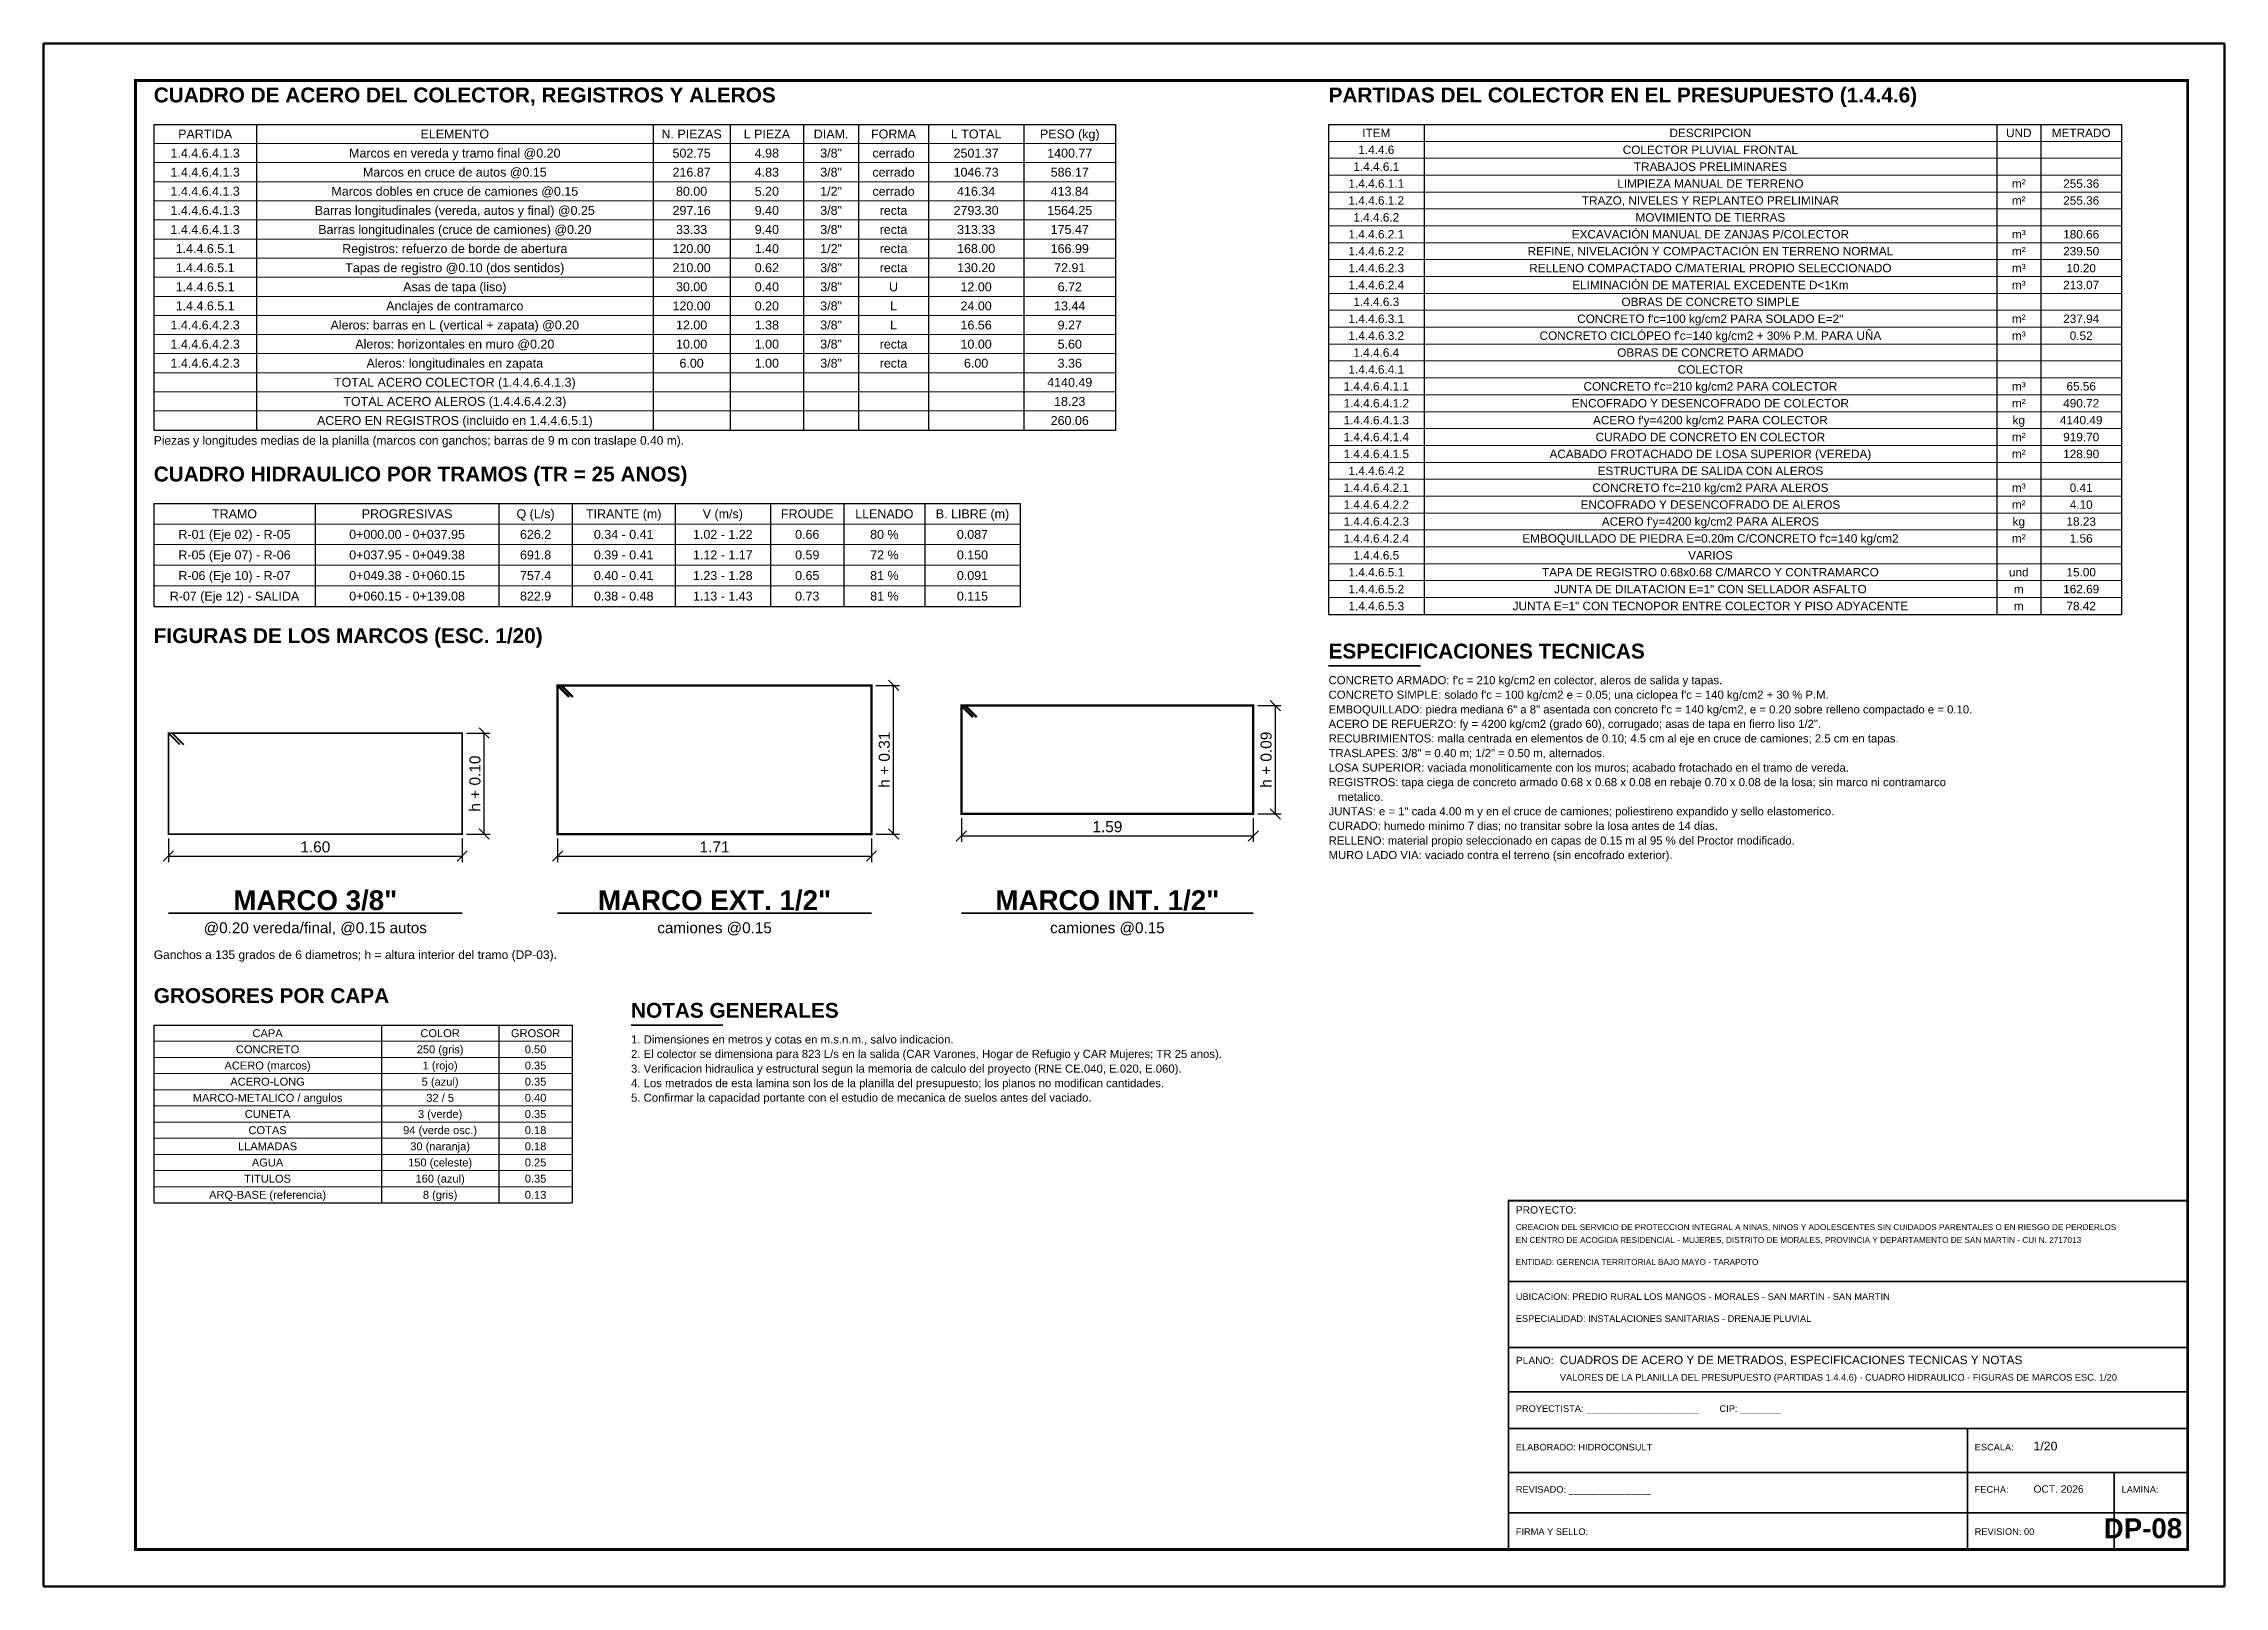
# Model space of a CAD drawing. Header units: metres. Extents: x -573 to 467, y -35 to 119.
# Drawn here: x 260.24 to 272.12, y 0 to 8.4 of the extents above; entities that cross this region are included whole.
import ezdxf
from ezdxf.enums import TextEntityAlignment as Align

# ---------------------------------------------------------------- set-up
doc = ezdxf.new("R2010")
doc.units = ezdxf.units.M
doc.header["$LTSCALE"] = 0.25
for name, color, linetype, lineweight in [('ACERO', 1, 'CONTINUOUS', 35), ('COTAS', 94, 'CONTINUOUS', 18), ('GRILLA', 9, 'CONTINUOUS', 13), ('MARCO', 7, 'CONTINUOUS', 50), ('ROTULO', 7, 'CONTINUOUS', 35), ('TITULOS', 160, 'CONTINUOUS', 35)]:
    doc.layers.add(name, color=color, linetype=linetype, lineweight=lineweight)
for name, color, linetype in [('ROTULO-TEXTO', 7, 'CONTINUOUS'), ('TEXTOS', 7, 'CONTINUOUS'), ('TEXTOS-NOTAS', 7, 'CONTINUOUS')]:
    doc.layers.add(name, color=color, linetype=linetype)
doc.styles.get("Standard").update_dxf_attribs({"font": 'arial.ttf'})
doc.styles.add('TITULOS', font='arialbd.ttf')
doc.dimstyles.new('COT-20', dxfattribs={"dimscale": 0.02, "dimtxt": 3, "dimasz": 2.2, "dimexe": 1.6, "dimexo": 1.2, "dimgap": 1, "dimtad": 1, "dimzin": 0, "dimdsep": 46, "dimtxsty": 'Standard', "dimtsz": 1.4, "dimcen": 2.5, "dimclrd": 256, "dimclre": 256, "dimclrt": 7, "dimazin": 3, "dimtfac": 1, "dimtmove": 0, "dimatfit": 3})

msp = doc.modelspace()

# ---------------------------------------------------------------- texts
at = {"layer": 'ROTULO-TEXTO'}
for s, height, p in [('PROYECTO:', 0.04, (268.255, 2.03)), ('CREACION DEL SERVICIO DE PROTECCION INTEGRAL A NINAS, NINOS Y ADOLESCENTES SIN CUIDADOS PARENTALES O EN RIESGO DE PERDERLOS', 0.032, (268.255, 1.94)), ('EN CENTRO DE ACOGIDA RESIDENCIAL - MUJERES, DISTRITO DE MORALES, PROVINCIA Y DEPARTAMENTO DE SAN MARTIN - CUI N. 2717013', 0.032, (268.255, 1.87)), ('ENTIDAD: GERENCIA TERRITORIAL BAJO MAYO - TARAPOTO', 0.032, (268.255, 1.75)), ('UBICACION: PREDIO RURAL LOS MANGOS - MORALES - SAN MARTIN - SAN MARTIN', 0.036, (268.255, 1.56)), ('ESPECIALIDAD: INSTALACIONES SANITARIAS - DRENAJE PLUVIAL', 0.036, (268.255, 1.44)), ('PLANO:', 0.04, (268.255, 1.21)), ('CUADROS DE ACERO Y DE METRADOS, ESPECIFICACIONES TECNICAS Y NOTAS', 0.04578, (268.495, 1.21)), ('VALORES DE LA PLANILLA DEL PRESUPUESTO (PARTIDAS 1.4.4.6) - CUADRO HIDRAULICO - FIGURAS DE MARCOS ESC. 1/20', 0.036, (268.495, 1.12)), ('PROYECTISTA: ______________________        CIP: ________', 0.036, (268.255, 0.95)), ('ELABORADO: HIDROCONSULT', 0.036, (268.255, 0.74)), ('ESCALA:', 0.036, (270.755, 0.74)), ('1/20', 0.048, (271.075, 0.74)), ('REVISADO: ________________', 0.036, (268.255, 0.51)), ('FECHA:', 0.036, (270.755, 0.51)), ('OCT. 2026', 0.04, (271.075, 0.51)), ('LAMINA:', 0.036, (271.555, 0.51)), ('FIRMA Y SELLO:', 0.036, (268.255, 0.28)), ('REVISION: 00', 0.036, (270.755, 0.28))]:
    msp.add_text(s, height=height, dxfattribs=at).set_placement(p)
at = {"layer": 'TEXTOS'}
for s, height, p in [('PARTIDA', 0.0486, (261.115, 7.908)), ('ELEMENTO', 0.0486, (262.475, 7.908)), ('N. PIEZAS', 0.0486, (263.765, 7.908)), ('L PIEZA', 0.0486, (264.175, 7.908)), ('DIAM.', 0.0486, (264.525, 7.908)), ('FORMA', 0.0486, (264.865, 7.908)), ('L TOTAL', 0.0486, (265.315, 7.908)), ('PESO (kg)', 0.0486, (265.825, 7.908)), ('1.4.4.6', 0.0459, (267.495, 7.822)), ('ITEM', 0.0459, (267.495, 7.914)), ('COLECTOR PLUVIAL FRONTAL', 0.0459, (269.315, 7.822)), ('DESCRIPCION', 0.0459, (269.315, 7.914)), ('UND', 0.0459, (270.995, 7.914)), ('METRADO', 0.0459, (271.335, 7.914)), ('1.4.4.6.4.1.3', 0.0486, (261.115, 7.804)), ('1.4.4.6.4.1.3', 0.0486, (261.115, 7.7)), ('Marcos en vereda y tramo final @0.20', 0.0486, (262.475, 7.804)), ('Marcos en cruce de autos @0.15', 0.0486, (262.475, 7.7)), ('502.75', 0.0486, (263.765, 7.804)), ('216.87', 0.0486, (263.765, 7.7)), ('4.98', 0.0486, (264.175, 7.804)), ('4.83', 0.0486, (264.175, 7.7)), ('3/8"', 0.0486, (264.525, 7.804)), ('3/8"', 0.0486, (264.525, 7.7)), ('cerrado', 0.0486, (264.865, 7.804)), ('cerrado', 0.0486, (264.865, 7.7)), ('2501.37', 0.0486, (265.315, 7.804)), ('1046.73', 0.0486, (265.315, 7.7)), ('1400.77', 0.0486, (265.825, 7.804)), ('586.17', 0.0486, (265.825, 7.7)), ('1.4.4.6.1', 0.0459, (267.495, 7.73)), ('TRABAJOS PRELIMINARES', 0.0459, (269.315, 7.73)), ('1.4.4.6.4.1.3', 0.0486, (261.115, 7.596)), ('Marcos dobles en cruce de camiones @0.15', 0.0486, (262.475, 7.596)), ('80.00', 0.0486, (263.765, 7.596)), ('5.20', 0.0486, (264.175, 7.596)), ('1/2"', 0.0486, (264.525, 7.596)), ('cerrado', 0.0486, (264.865, 7.596)), ('416.34', 0.0486, (265.315, 7.596)), ('413.84', 0.0486, (265.825, 7.596)), ('1.4.4.6.1.1', 0.0459, (267.495, 7.638)), ('LIMPIEZA MANUAL DE TERRENO', 0.0459, (269.315, 7.638)), ('m²', 0.0459, (270.995, 7.638)), ('255.36', 0.0459, (271.335, 7.638)), ('1.4.4.6.4.1.3', 0.0486, (261.115, 7.492)), ('Barras longitudinales (vereda, autos y final) @0.25', 0.0486, (262.475, 7.492)), ('297.16', 0.0486, (263.765, 7.492)), ('9.40', 0.0486, (264.175, 7.492)), ('3/8"', 0.0486, (264.525, 7.492)), ('recta', 0.0486, (264.865, 7.492)), ('2793.30', 0.0486, (265.315, 7.492)), ('1564.25', 0.0486, (265.825, 7.492)), ('1.4.4.6.1.2', 0.0459, (267.495, 7.546)), ('TRAZO, NIVELES Y REPLANTEO PRELIMINAR', 0.0459, (269.315, 7.546)), ('m²', 0.0459, (270.995, 7.546)), ('255.36', 0.0459, (271.335, 7.546)), ('1.4.4.6.4.1.3', 0.0486, (261.115, 7.388)), ('Barras longitudinales (cruce de camiones) @0.20', 0.0486, (262.475, 7.388)), ('33.33', 0.0486, (263.765, 7.388)), ('9.40', 0.0486, (264.175, 7.388)), ('3/8"', 0.0486, (264.525, 7.388)), ('recta', 0.0486, (264.865, 7.388)), ('313.33', 0.0486, (265.315, 7.388)), ('175.47', 0.0486, (265.825, 7.388)), ('1.4.4.6.2.1', 0.0459, (267.495, 7.362)), ('1.4.4.6.2', 0.0459, (267.495, 7.454)), ('EXCAVACIÓN MANUAL DE ZANJAS P/COLECTOR', 0.0459, (269.315, 7.362)), ('MOVIMIENTO DE TIERRAS', 0.0459, (269.315, 7.454)), ('m³', 0.0459, (270.995, 7.362)), ('180.66', 0.0459, (271.335, 7.362)), ('1.4.4.6.5.1', 0.0486, (261.115, 7.284)), ('Registros: refuerzo de borde de abertura', 0.0486, (262.475, 7.284)), ('120.00', 0.0486, (263.765, 7.284)), ('1.40', 0.0486, (264.175, 7.284)), ('1/2"', 0.0486, (264.525, 7.284)), ('recta', 0.0486, (264.865, 7.284)), ('168.00', 0.0486, (265.315, 7.284)), ('166.99', 0.0486, (265.825, 7.284)), ('1.4.4.6.2.2', 0.0459, (267.495, 7.27)), ('REFINE, NIVELACIÓN Y COMPACTACIÓN EN TERRENO NORMAL', 0.0459, (269.315, 7.27)), ('m²', 0.0459, (270.995, 7.27)), ('239.50', 0.0459, (271.335, 7.27)), ('1.4.4.6.5.1', 0.0486, (261.115, 7.18)), ('Tapas de registro @0.10 (dos sentidos)', 0.0486, (262.475, 7.18)), ('210.00', 0.0486, (263.765, 7.18)), ('0.62', 0.0486, (264.175, 7.18)), ('3/8"', 0.0486, (264.525, 7.18)), ('recta', 0.0486, (264.865, 7.18)), ('130.20', 0.0486, (265.315, 7.18)), ('72.91', 0.0486, (265.825, 7.18)), ('1.4.4.6.2.3', 0.0459, (267.495, 7.178)), ('RELLENO COMPACTADO C/MATERIAL PROPIO SELECCIONADO', 0.0459, (269.315, 7.178)), ('m³', 0.0459, (270.995, 7.178)), ('10.20', 0.0459, (271.335, 7.178)), ('1.4.4.6.5.1', 0.0486, (261.115, 7.076)), ('Asas de tapa (liso)', 0.0486, (262.475, 7.076)), ('30.00', 0.0486, (263.765, 7.076)), ('0.40', 0.0486, (264.175, 7.076)), ('3/8"', 0.0486, (264.525, 7.076)), ('U', 0.0486, (264.865, 7.076)), ('12.00', 0.0486, (265.315, 7.076)), ('6.72', 0.0486, (265.825, 7.076)), ('1.4.4.6.2.4', 0.0459, (267.495, 7.086)), ('1.4.4.6.3', 0.0459, (267.495, 6.994)), ('ELIMINACIÓN DE MATERIAL EXCEDENTE D<1Km', 0.0459, (269.315, 7.086)), ('OBRAS DE CONCRETO SIMPLE', 0.0459, (269.315, 6.994)), ('m³', 0.0459, (270.995, 7.086)), ('213.07', 0.0459, (271.335, 7.086)), ('1.4.4.6.4.2.3', 0.0486, (261.115, 6.868)), ('1.4.4.6.5.1', 0.0486, (261.115, 6.972)), ('Aleros: barras en L (vertical + zapata) @0.20', 0.0486, (262.475, 6.868)), ('Anclajes de contramarco', 0.0486, (262.475, 6.972)), ('120.00', 0.0486, (263.765, 6.972)), ('12.00', 0.0486, (263.765, 6.868)), ('0.20', 0.0486, (264.175, 6.972)), ('1.38', 0.0486, (264.175, 6.868)), ('3/8"', 0.0486, (264.525, 6.972)), ('3/8"', 0.0486, (264.525, 6.868)), ('L', 0.0486, (264.865, 6.972)), ('L', 0.0486, (264.865, 6.868)), ('24.00', 0.0486, (265.315, 6.972)), ('16.56', 0.0486, (265.315, 6.868)), ('13.44', 0.0486, (265.825, 6.972)), ('9.27', 0.0486, (265.825, 6.868)), ('1.4.4.6.3.1', 0.0459, (267.495, 6.902)), ("CONCRETO f'c=100 kg/cm2 PARA SOLADO E=2''", 0.0459, (269.315, 6.902)), ('m²', 0.0459, (270.995, 6.902)), ('237.94', 0.0459, (271.335, 6.902)), ('1.4.4.6.4.2.3', 0.0486, (261.115, 6.764)), ('Aleros: horizontales en muro @0.20', 0.0486, (262.475, 6.764)), ('10.00', 0.0486, (263.765, 6.764)), ('1.00', 0.0486, (264.175, 6.764)), ('3/8"', 0.0486, (264.525, 6.764)), ('recta', 0.0486, (264.865, 6.764)), ('10.00', 0.0486, (265.315, 6.764)), ('5.60', 0.0486, (265.825, 6.764)), ('1.4.4.6.3.2', 0.0459, (267.495, 6.81)), ("CONCRETO CICLÓPEO f'c=140 kg/cm2 + 30% P.M. PARA UÑA", 0.0459, (269.315, 6.81)), ('m³', 0.0459, (270.995, 6.81)), ('0.52', 0.0459, (271.335, 6.81)), ('1.4.4.6.4.2.3', 0.0486, (261.115, 6.66)), ('Aleros: longitudinales en zapata', 0.0486, (262.475, 6.66)), ('6.00', 0.0486, (263.765, 6.66)), ('1.00', 0.0486, (264.175, 6.66)), ('3/8"', 0.0486, (264.525, 6.66)), ('recta', 0.0486, (264.865, 6.66)), ('6.00', 0.0486, (265.315, 6.66)), ('3.36', 0.0486, (265.825, 6.66)), ('1.4.4.6.4', 0.0459, (267.495, 6.718)), ('OBRAS DE CONCRETO ARMADO', 0.0459, (269.315, 6.718)), ('TOTAL ACERO COLECTOR (1.4.4.6.4.1.3)', 0.0486, (262.475, 6.556)), ('4140.49', 0.0486, (265.825, 6.556)), ('1.4.4.6.4.1.1', 0.0459, (267.495, 6.534)), ('1.4.4.6.4.1', 0.0459, (267.495, 6.626)), ("CONCRETO f'c=210 kg/cm2 PARA COLECTOR", 0.0459, (269.315, 6.534)), ('COLECTOR', 0.0459, (269.315, 6.626)), ('m³', 0.0459, (270.995, 6.534)), ('65.56', 0.0459, (271.335, 6.534)), ('TOTAL ACERO ALEROS (1.4.4.6.4.2.3)', 0.0486, (262.475, 6.452)), ('18.23', 0.0486, (265.825, 6.452)), ('1.4.4.6.4.1.2', 0.0459, (267.495, 6.442)), ('ENCOFRADO Y DESENCOFRADO DE COLECTOR', 0.0459, (269.315, 6.442)), ('m²', 0.0459, (270.995, 6.442)), ('490.72', 0.0459, (271.335, 6.442)), ('ACERO EN REGISTROS (incluido en 1.4.4.6.5.1)', 0.0486, (262.475, 6.348)), ('260.06', 0.0486, (265.825, 6.348)), ('1.4.4.6.4.1.3', 0.0459, (267.495, 6.35)), ("ACERO f'y=4200 kg/cm2 PARA COLECTOR", 0.0459, (269.315, 6.35)), ('kg', 0.0459, (270.995, 6.35)), ('4140.49', 0.0459, (271.335, 6.35)), ('1.4.4.6.4.1.4', 0.0459, (267.495, 6.258)), ('1.4.4.6.4.1.5', 0.0459, (267.495, 6.166)), ('ACABADO FROTACHADO DE LOSA SUPERIOR (VEREDA)', 0.0459, (269.315, 6.166)), ('CURADO DE CONCRETO EN COLECTOR', 0.0459, (269.315, 6.258)), ('m²', 0.0459, (270.995, 6.258)), ('m²', 0.0459, (270.995, 6.166)), ('919.70', 0.0459, (271.335, 6.258)), ('128.90', 0.0459, (271.335, 6.166)), ('1.4.4.6.4.2', 0.0459, (267.495, 6.074)), ('ESTRUCTURA DE SALIDA CON ALEROS', 0.0459, (269.315, 6.074)), ('1.4.4.6.4.2.1', 0.0459, (267.495, 5.982)), ("CONCRETO f'c=210 kg/cm2 PARA ALEROS", 0.0459, (269.315, 5.982)), ('m³', 0.0459, (270.995, 5.982)), ('0.41', 0.0459, (271.335, 5.982)), ('TRAMO', 0.0486, (261.275, 5.84)), ('PROGRESIVAS', 0.0486, (262.215, 5.84)), ('Q (L/s)', 0.0486, (262.915, 5.84)), ('TIRANTE (m)', 0.0486, (263.395, 5.84)), ('V (m/s)', 0.0486, (263.935, 5.84)), ('FROUDE', 0.0486, (264.395, 5.84)), ('LLENADO', 0.0486, (264.815, 5.84)), ('B. LIBRE (m)', 0.0486, (265.295, 5.84)), ('1.4.4.6.4.2.2', 0.0459, (267.495, 5.89)), ('1.4.4.6.4.2.3', 0.0459, (267.495, 5.798)), ('ENCOFRADO Y DESENCOFRADO DE ALEROS', 0.0459, (269.315, 5.89)), ("ACERO f'y=4200 kg/cm2 PARA ALEROS", 0.0459, (269.315, 5.798)), ('m²', 0.0459, (270.995, 5.89)), ('kg', 0.0459, (270.995, 5.798)), ('18.23', 0.0459, (271.335, 5.798)), ('4.10', 0.0459, (271.335, 5.89)), ('R-01 (Eje 02) - R-05', 0.0486, (261.275, 5.728)), ('0+000.00 - 0+037.95', 0.0486, (262.215, 5.728)), ('626.2', 0.0486, (262.915, 5.728)), ('0.34 - 0.41', 0.0486, (263.395, 5.728)), ('1.02 - 1.22', 0.0486, (263.935, 5.728)), ('0.66', 0.0486, (264.395, 5.728)), ('80 %', 0.0486, (264.815, 5.728)), ('0.087', 0.0486, (265.295, 5.728)), ('1.4.4.6.4.2.4', 0.0459, (267.495, 5.706)), ("EMBOQUILLADO DE PIEDRA E=0.20m C/CONCRETO f'c=140 kg/cm2", 0.0459, (269.315, 5.706)), ('m²', 0.0459, (270.995, 5.706)), ('1.56', 0.0459, (271.335, 5.706)), ('R-05 (Eje 07) - R-06', 0.0486, (261.275, 5.616)), ('0+037.95 - 0+049.38', 0.0486, (262.215, 5.616)), ('691.8', 0.0486, (262.915, 5.616)), ('0.39 - 0.41', 0.0486, (263.395, 5.616)), ('1.12 - 1.17', 0.0486, (263.935, 5.616)), ('0.59', 0.0486, (264.395, 5.616)), ('72 %', 0.0486, (264.815, 5.616)), ('0.150', 0.0486, (265.295, 5.616)), ('1.4.4.6.5', 0.0459, (267.495, 5.614)), ('VARIOS', 0.0459, (269.315, 5.614)), ('R-06 (Eje 10) - R-07', 0.0486, (261.275, 5.504)), ('0+049.38 - 0+060.15', 0.0486, (262.215, 5.504)), ('757.4', 0.0486, (262.915, 5.504)), ('0.40 - 0.41', 0.0486, (263.395, 5.504)), ('1.23 - 1.28', 0.0486, (263.935, 5.504)), ('0.65', 0.0486, (264.395, 5.504)), ('81 %', 0.0486, (264.815, 5.504)), ('0.091', 0.0486, (265.295, 5.504)), ('1.4.4.6.5.1', 0.0459, (267.495, 5.522)), ('TAPA DE REGISTRO 0.68x0.68 C/MARCO Y CONTRAMARCO', 0.0459, (269.315, 5.522)), ('und', 0.0459, (270.995, 5.522)), ('15.00', 0.0459, (271.335, 5.522)), ('R-07 (Eje 12) - SALIDA', 0.0486, (261.275, 5.392)), ('0+060.15 - 0+139.08', 0.0486, (262.215, 5.392)), ('822.9', 0.0486, (262.915, 5.392)), ('0.38 - 0.48', 0.0486, (263.395, 5.392)), ('1.13 - 1.43', 0.0486, (263.935, 5.392)), ('0.73', 0.0486, (264.395, 5.392)), ('81 %', 0.0486, (264.815, 5.392)), ('0.115', 0.0486, (265.295, 5.392)), ('1.4.4.6.5.2', 0.0459, (267.495, 5.43)), ('1.4.4.6.5.3', 0.0459, (267.495, 5.338)), ('JUNTA E=1" CON TECNOPOR ENTRE COLECTOR Y PISO ADYACENTE', 0.0459, (269.315, 5.338)), ('JUNTA DE DILATACION E=1" CON SELLADOR ASFALTO', 0.0459, (269.315, 5.43)), ('m', 0.0459, (270.995, 5.43)), ('m', 0.0459, (270.995, 5.338)), ('162.69', 0.0459, (271.335, 5.43)), ('78.42', 0.0459, (271.335, 5.338)), ('@0.20 vereda/final, @0.15 autos', 0.0594, (261.715, 3.586)), ('camiones @0.15', 0.0594, (263.89, 3.586)), ('camiones @0.15', 0.0594, (266.03, 3.586)), ('CAPA', 0.0432, (261.455, 3.012)), ('COLOR', 0.0432, (262.395, 3.012)), ('GROSOR', 0.0432, (262.915, 3.012)), ('ACERO (marcos)', 0.0432, (261.455, 2.836)), ('CONCRETO', 0.0432, (261.455, 2.924)), ('250 (gris)', 0.0432, (262.395, 2.924)), ('1 (rojo)', 0.0432, (262.395, 2.836)), ('0.50', 0.0432, (262.915, 2.924)), ('0.35', 0.0432, (262.915, 2.836)), ('ACERO-LONG', 0.0432, (261.455, 2.748)), ('5 (azul)', 0.0432, (262.395, 2.748)), ('0.35', 0.0432, (262.915, 2.748)), ('MARCO-METALICO / angulos', 0.0432, (261.455, 2.66)), ('32 / 5', 0.0432, (262.395, 2.66)), ('0.40', 0.0432, (262.915, 2.66)), ('CUNETA', 0.0432, (261.455, 2.572)), ('COTAS', 0.0432, (261.455, 2.484)), ('94 (verde osc.)', 0.0432, (262.395, 2.484)), ('3 (verde)', 0.0432, (262.395, 2.572)), ('0.35', 0.0432, (262.915, 2.572)), ('0.18', 0.0432, (262.915, 2.484)), ('LLAMADAS', 0.0432, (261.455, 2.396)), ('30 (naranja)', 0.0432, (262.395, 2.396)), ('0.18', 0.0432, (262.915, 2.396)), ('AGUA', 0.0432, (261.455, 2.308)), ('150 (celeste)', 0.0432, (262.395, 2.308)), ('0.25', 0.0432, (262.915, 2.308)), ('ARQ-BASE (referencia)', 0.0432, (261.455, 2.132)), ('TITULOS', 0.0432, (261.455, 2.22)), ('160 (azul)', 0.0432, (262.395, 2.22)), ('8 (gris)', 0.0432, (262.395, 2.132)), ('0.35', 0.0432, (262.915, 2.22)), ('0.13', 0.0432, (262.915, 2.132))]:
    msp.add_text(s, height=height, dxfattribs=at).set_placement(p, align=Align.MIDDLE_CENTER)
at = {"layer": 'TEXTOS-NOTAS'}
for s, height, p in [('Piezas y longitudes medias de la planilla (marcos con ganchos; barras de 9 m con traslape 0.40 m).', 0.0468, (260.835, 6.216)), ("CONCRETO ARMADO: f'c = 210 kg/cm2 en colector, aleros de salida y tapas.", 0.0442, (267.235, 4.912)), ("CONCRETO SIMPLE: solado f'c = 100 kg/cm2 e = 0.05; una ciclopea f'c = 140 kg/cm2 + 30 % P.M.", 0.0442, (267.235, 4.833)), ('EMBOQUILLADO: piedra mediana 6" a 8" asentada con concreto f\'c = 140 kg/cm2, e = 0.20 sobre relleno compactado e = 0.10.', 0.0442, (267.235, 4.753)), ('ACERO DE REFUERZO: fy = 4200 kg/cm2 (grado 60), corrugado; asas de tapa en fierro liso 1/2".', 0.0442, (267.235, 4.674)), ('RECUBRIMIENTOS: malla centrada en elementos de 0.10; 4.5 cm al eje en cruce de camiones; 2.5 cm en tapas.', 0.0442, (267.235, 4.595)), ('TRASLAPES: 3/8" = 0.40 m; 1/2" = 0.50 m, alternados.', 0.0442, (267.235, 4.515)), ('LOSA SUPERIOR: vaciada monoliticamente con los muros; acabado frotachado en el tramo de vereda.', 0.0442, (267.235, 4.436)), ('REGISTROS: tapa ciega de concreto armado 0.68 x 0.68 x 0.08 en rebaje 0.70 x 0.08 de la losa; sin marco ni contramarco', 0.0442, (267.235, 4.357)), ('   metalico.', 0.0442, (267.235, 4.277)), ('JUNTAS: e = 1" cada 4.00 m y en el cruce de camiones; poliestireno expandido y sello elastomerico.', 0.0442, (267.235, 4.198)), ('CURADO: humedo minimo 7 dias; no transitar sobre la losa antes de 14 dias.', 0.0442, (267.235, 4.119)), ('RELLENO: material propio seleccionado en capas de 0.15 m al 95 % del Proctor modificado.', 0.0442, (267.235, 4.039)), ('MURO LADO VIA: vaciado contra el terreno (sin encofrado exterior).', 0.0442, (267.235, 3.96)), ('Ganchos a 135 grados de 6 diametros; h = altura interior del tramo (DP-03).', 0.0468, (260.835, 3.416)), ('1. Dimensiones en metros y cotas en m.s.n.m., salvo indicacion.', 0.0442, (263.435, 2.956)), ('2. El colector se dimensiona para 823 L/s en la salida (CAR Varones, Hogar de Refugio y CAR Mujeres; TR 25 anos).', 0.0442, (263.435, 2.877)), ('4. Los metrados de esta lamina son los de la planilla del presupuesto; los planos no modifican cantidades.', 0.0442, (263.435, 2.718)), ('3. Verificacion hidraulica y estructural segun la memoria de calculo del proyecto (RNE CE.040, E.020, E.060).', 0.0442, (263.435, 2.797)), ('5. Confirmar la capacidad portante con el estudio de mecanica de suelos antes del vaciado.', 0.0442, (263.435, 2.639))]:
    msp.add_text(s, height=height, dxfattribs=at).set_placement(p)
at = {"layer": 'TITULOS', "style": 'TITULOS'}
for s, p in [('CUADRO DE ACERO DEL COLECTOR, REGISTROS Y ALEROS', (260.835, 8.08)), ('PARTIDAS DEL COLECTOR EN EL PRESUPUESTO (1.4.4.6)', (267.235, 8.08)), ('CUADRO HIDRAULICO POR TRAMOS (TR = 25 ANOS)', (260.835, 6.016)), ('FIGURAS DE LOS MARCOS (ESC. 1/20)', (260.835, 5.136)), ('ESPECIFICACIONES TECNICAS', (267.235, 5.052)), ('GROSORES POR CAPA', (260.835, 3.176)), ('NOTAS GENERALES', (263.435, 3.096))]:
    msp.add_text(s, height=0.081, dxfattribs=at).set_placement(p)
for s, p in [('MARCO 3/8"', (261.715, 3.736)), ('MARCO EXT. 1/2"', (263.89, 3.736)), ('MARCO INT. 1/2"', (266.03, 3.736))]:
    msp.add_text(s, height=0.108, dxfattribs=at).set_placement(p, align=Align.MIDDLE_CENTER)
msp.add_text('DP-08', height=0.108, dxfattribs=at).set_placement((271.885, 0.23), align=Align.BOTTOM_RIGHT)

# ---------------------------------------------------------------- dimensions: what is measured, and where the dimension line sits
at = {"layer": 'COTAS'}
for base, p1, p2, text in [((264.865, 4.096), (264.745, 4.096), (264.745, 4.906), 'h + 0.31'), ((266.945, 4.206), (266.825, 4.206), (266.825, 4.796), 'h + 0.09'), ((262.635, 4.096), (262.515, 4.096), (262.515, 4.646), 'h + 0.10')]:
    msp.add_linear_dim(base=base, p1=p1, p2=p2, angle=90, text=text, dimstyle='COT-20', dxfattribs=at).render()
for base, p1, p2, text in [((265.235, 4.086), (265.235, 4.206), (266.825, 4.206), '1.59'), ((260.915, 3.976), (260.915, 4.096), (262.515, 4.096), '1.60'), ((263.035, 3.976), (263.035, 4.096), (264.745, 4.096), '1.71')]:
    msp.add_linear_dim(base=base, p1=p1, p2=p2, text=text, dimstyle='COT-20', dxfattribs=at).render()

# ---------------------------------------------------------------- linework, layer by layer
at = {"layer": 'ACERO'}
for points, const_width in [([(263.035, 4.096), (264.745, 4.096), (264.745, 4.906), (263.035, 4.906)], 0.0127), ([(265.235, 4.206), (266.825, 4.206), (266.825, 4.796), (265.235, 4.796)], 0.0127), ([(260.915, 4.096), (262.515, 4.096), (262.515, 4.646), (260.915, 4.646)], 0.0095)]:
    msp.add_lwpolyline(points, close=True, dxfattribs=dict(at, const_width=const_width))
for points, const_width in [([(263.035, 4.906), (263.098, 4.843)], 0.0127), ([(263.055, 4.906), (263.118, 4.843)], 0.0127), ([(265.235, 4.796), (265.298, 4.733)], 0.0127), ([(265.255, 4.796), (265.318, 4.733)], 0.0127), ([(260.915, 4.646), (260.978, 4.583)], 0.0095), ([(260.935, 4.646), (260.998, 4.583)], 0.0095)]:
    msp.add_lwpolyline(points, dxfattribs=dict(at, const_width=const_width))
at = {"layer": 'GRILLA'}
for p, q in [((260.835, 7.856), (266.075, 7.856)), ((267.235, 7.868), (271.555, 7.868)), ((260.835, 7.752), (266.075, 7.752)), ((267.235, 7.776), (271.555, 7.776)), ((260.835, 7.648), (266.075, 7.648)), ((267.235, 7.684), (271.555, 7.684)), ((260.835, 7.544), (266.075, 7.544)), ((267.235, 7.592), (271.555, 7.592)), ((267.235, 7.5), (271.555, 7.5)), ((260.835, 7.44), (266.075, 7.44)), ((267.235, 7.408), (271.555, 7.408)), ((260.835, 7.336), (266.075, 7.336)), ((267.235, 7.316), (271.555, 7.316)), ((260.835, 7.232), (266.075, 7.232)), ((260.835, 7.128), (266.075, 7.128)), ((267.235, 7.224), (271.555, 7.224)), ((267.235, 7.132), (271.555, 7.132)), ((260.835, 7.024), (266.075, 7.024)), ((267.235, 7.04), (271.555, 7.04)), ((260.835, 6.92), (266.075, 6.92)), ((267.235, 6.948), (271.555, 6.948)), ((260.835, 6.816), (266.075, 6.816)), ((267.235, 6.856), (271.555, 6.856)), ((260.835, 6.712), (266.075, 6.712)), ((267.235, 6.764), (271.555, 6.764)), ((267.235, 6.672), (271.555, 6.672)), ((260.835, 6.608), (266.075, 6.608)), ((267.235, 6.58), (271.555, 6.58)), ((260.835, 6.504), (266.075, 6.504)), ((267.235, 6.488), (271.555, 6.488)), ((260.835, 6.4), (266.075, 6.4)), ((267.235, 6.396), (271.555, 6.396)), ((267.235, 6.304), (271.555, 6.304)), ((267.235, 6.212), (271.555, 6.212)), ((267.235, 6.12), (271.555, 6.12)), ((267.235, 6.028), (271.555, 6.028)), ((267.235, 5.936), (271.555, 5.936)), ((267.235, 5.844), (271.555, 5.844)), ((260.835, 5.784), (265.555, 5.784)), ((267.235, 5.752), (271.555, 5.752)), ((260.835, 5.672), (265.555, 5.672)), ((267.235, 5.66), (271.555, 5.66)), ((260.835, 5.56), (265.555, 5.56)), ((267.235, 5.568), (271.555, 5.568)), ((267.235, 5.476), (271.555, 5.476)), ((260.835, 5.448), (265.555, 5.448)), ((267.235, 5.384), (271.555, 5.384)), ((260.835, 2.968), (263.115, 2.968)), ((260.835, 2.88), (263.115, 2.88)), ((260.835, 2.792), (263.115, 2.792)), ((260.835, 2.704), (263.115, 2.704)), ((260.835, 2.616), (263.115, 2.616)), ((260.835, 2.528), (263.115, 2.528)), ((260.835, 2.44), (263.115, 2.44)), ((260.835, 2.352), (263.115, 2.352)), ((260.835, 2.264), (263.115, 2.264)), ((260.835, 2.176), (263.115, 2.176))]:
    msp.add_line(p, q, dxfattribs=at)
at = {"layer": 'MARCO'}
msp.add_lwpolyline([(260.235, 0), (272.115, 0), (272.115, 8.4), (260.235, 8.4)], close=True, dxfattribs=at)
at = {"layer": 'MARCO', "const_width": 0.016}
msp.add_lwpolyline([(260.735, 0.2), (271.915, 0.2), (271.915, 8.2), (260.735, 8.2)], close=True, dxfattribs=at)
at = {"layer": 'ROTULO'}
for p, q in [((268.215, 1.66), (271.915, 1.66)), ((268.215, 1.3), (271.915, 1.3)), ((268.215, 1.06), (271.915, 1.06)), ((268.215, 0.86), (271.915, 0.86)), ((270.715, 0.86), (270.715, 0.2)), ((268.215, 0.62), (271.915, 0.62)), ((271.515, 0.62), (271.515, 0.2)), ((268.215, 0.4), (271.915, 0.4))]:
    msp.add_line(p, q, dxfattribs=at)
at = {"layer": 'ROTULO', "const_width": 0.01}
msp.add_lwpolyline([(268.215, 0.2), (271.915, 0.2), (271.915, 2.1), (268.215, 2.1)], close=True, dxfattribs=at)
at = {"layer": 'TEXTOS'}
for p, q in [((260.835, 7.96), (266.075, 7.96)), ((260.835, 7.96), (260.835, 6.296)), ((261.395, 7.96), (261.395, 6.296)), ((263.555, 7.96), (263.555, 6.296)), ((263.975, 7.96), (263.975, 6.296)), ((264.375, 7.96), (264.375, 6.296)), ((264.675, 7.96), (264.675, 6.296)), ((265.055, 7.96), (265.055, 6.296)), ((265.575, 7.96), (265.575, 6.296)), ((266.075, 7.96), (266.075, 6.296)), ((267.235, 7.96), (271.555, 7.96)), ((267.235, 7.96), (267.235, 5.292)), ((267.755, 7.96), (267.755, 5.292)), ((270.875, 7.96), (270.875, 5.292)), ((271.115, 7.96), (271.115, 5.292)), ((271.555, 7.96), (271.555, 5.292)), ((260.835, 6.296), (266.075, 6.296)), ((260.835, 5.896), (265.555, 5.896)), ((260.835, 5.896), (260.835, 5.336)), ((261.715, 5.896), (261.715, 5.336)), ((262.715, 5.896), (262.715, 5.336)), ((263.115, 5.896), (263.115, 5.336)), ((263.675, 5.896), (263.675, 5.336)), ((264.195, 5.896), (264.195, 5.336)), ((264.595, 5.896), (264.595, 5.336)), ((265.035, 5.896), (265.035, 5.336)), ((265.555, 5.896), (265.555, 5.336)), ((260.835, 5.336), (265.555, 5.336)), ((267.235, 5.292), (271.555, 5.292)), ((260.835, 3.056), (263.115, 3.056)), ((260.835, 3.056), (260.835, 2.088)), ((262.075, 3.056), (262.075, 2.088)), ((262.715, 3.056), (262.715, 2.088)), ((263.115, 3.056), (263.115, 2.088)), ((260.835, 2.088), (263.115, 2.088))]:
    msp.add_line(p, q, dxfattribs=at)
at = {"layer": 'TITULOS'}
for p, q in [((267.235, 5.012), (267.735, 5.012)), ((260.915, 3.666), (262.515, 3.666)), ((263.035, 3.666), (264.745, 3.666)), ((265.235, 3.666), (266.825, 3.666)), ((263.435, 3.056), (263.935, 3.056))]:
    msp.add_line(p, q, dxfattribs=at)

msp.set_redraw_order([(e.dxf.handle, doc.entitydb.next_handle()) for e in msp.query("TEXT MTEXT ATTDEF DIMENSION ARC_DIMENSION")])  # texts and dimensions are drawn at this point

doc.saveas('drawing.dxf')
